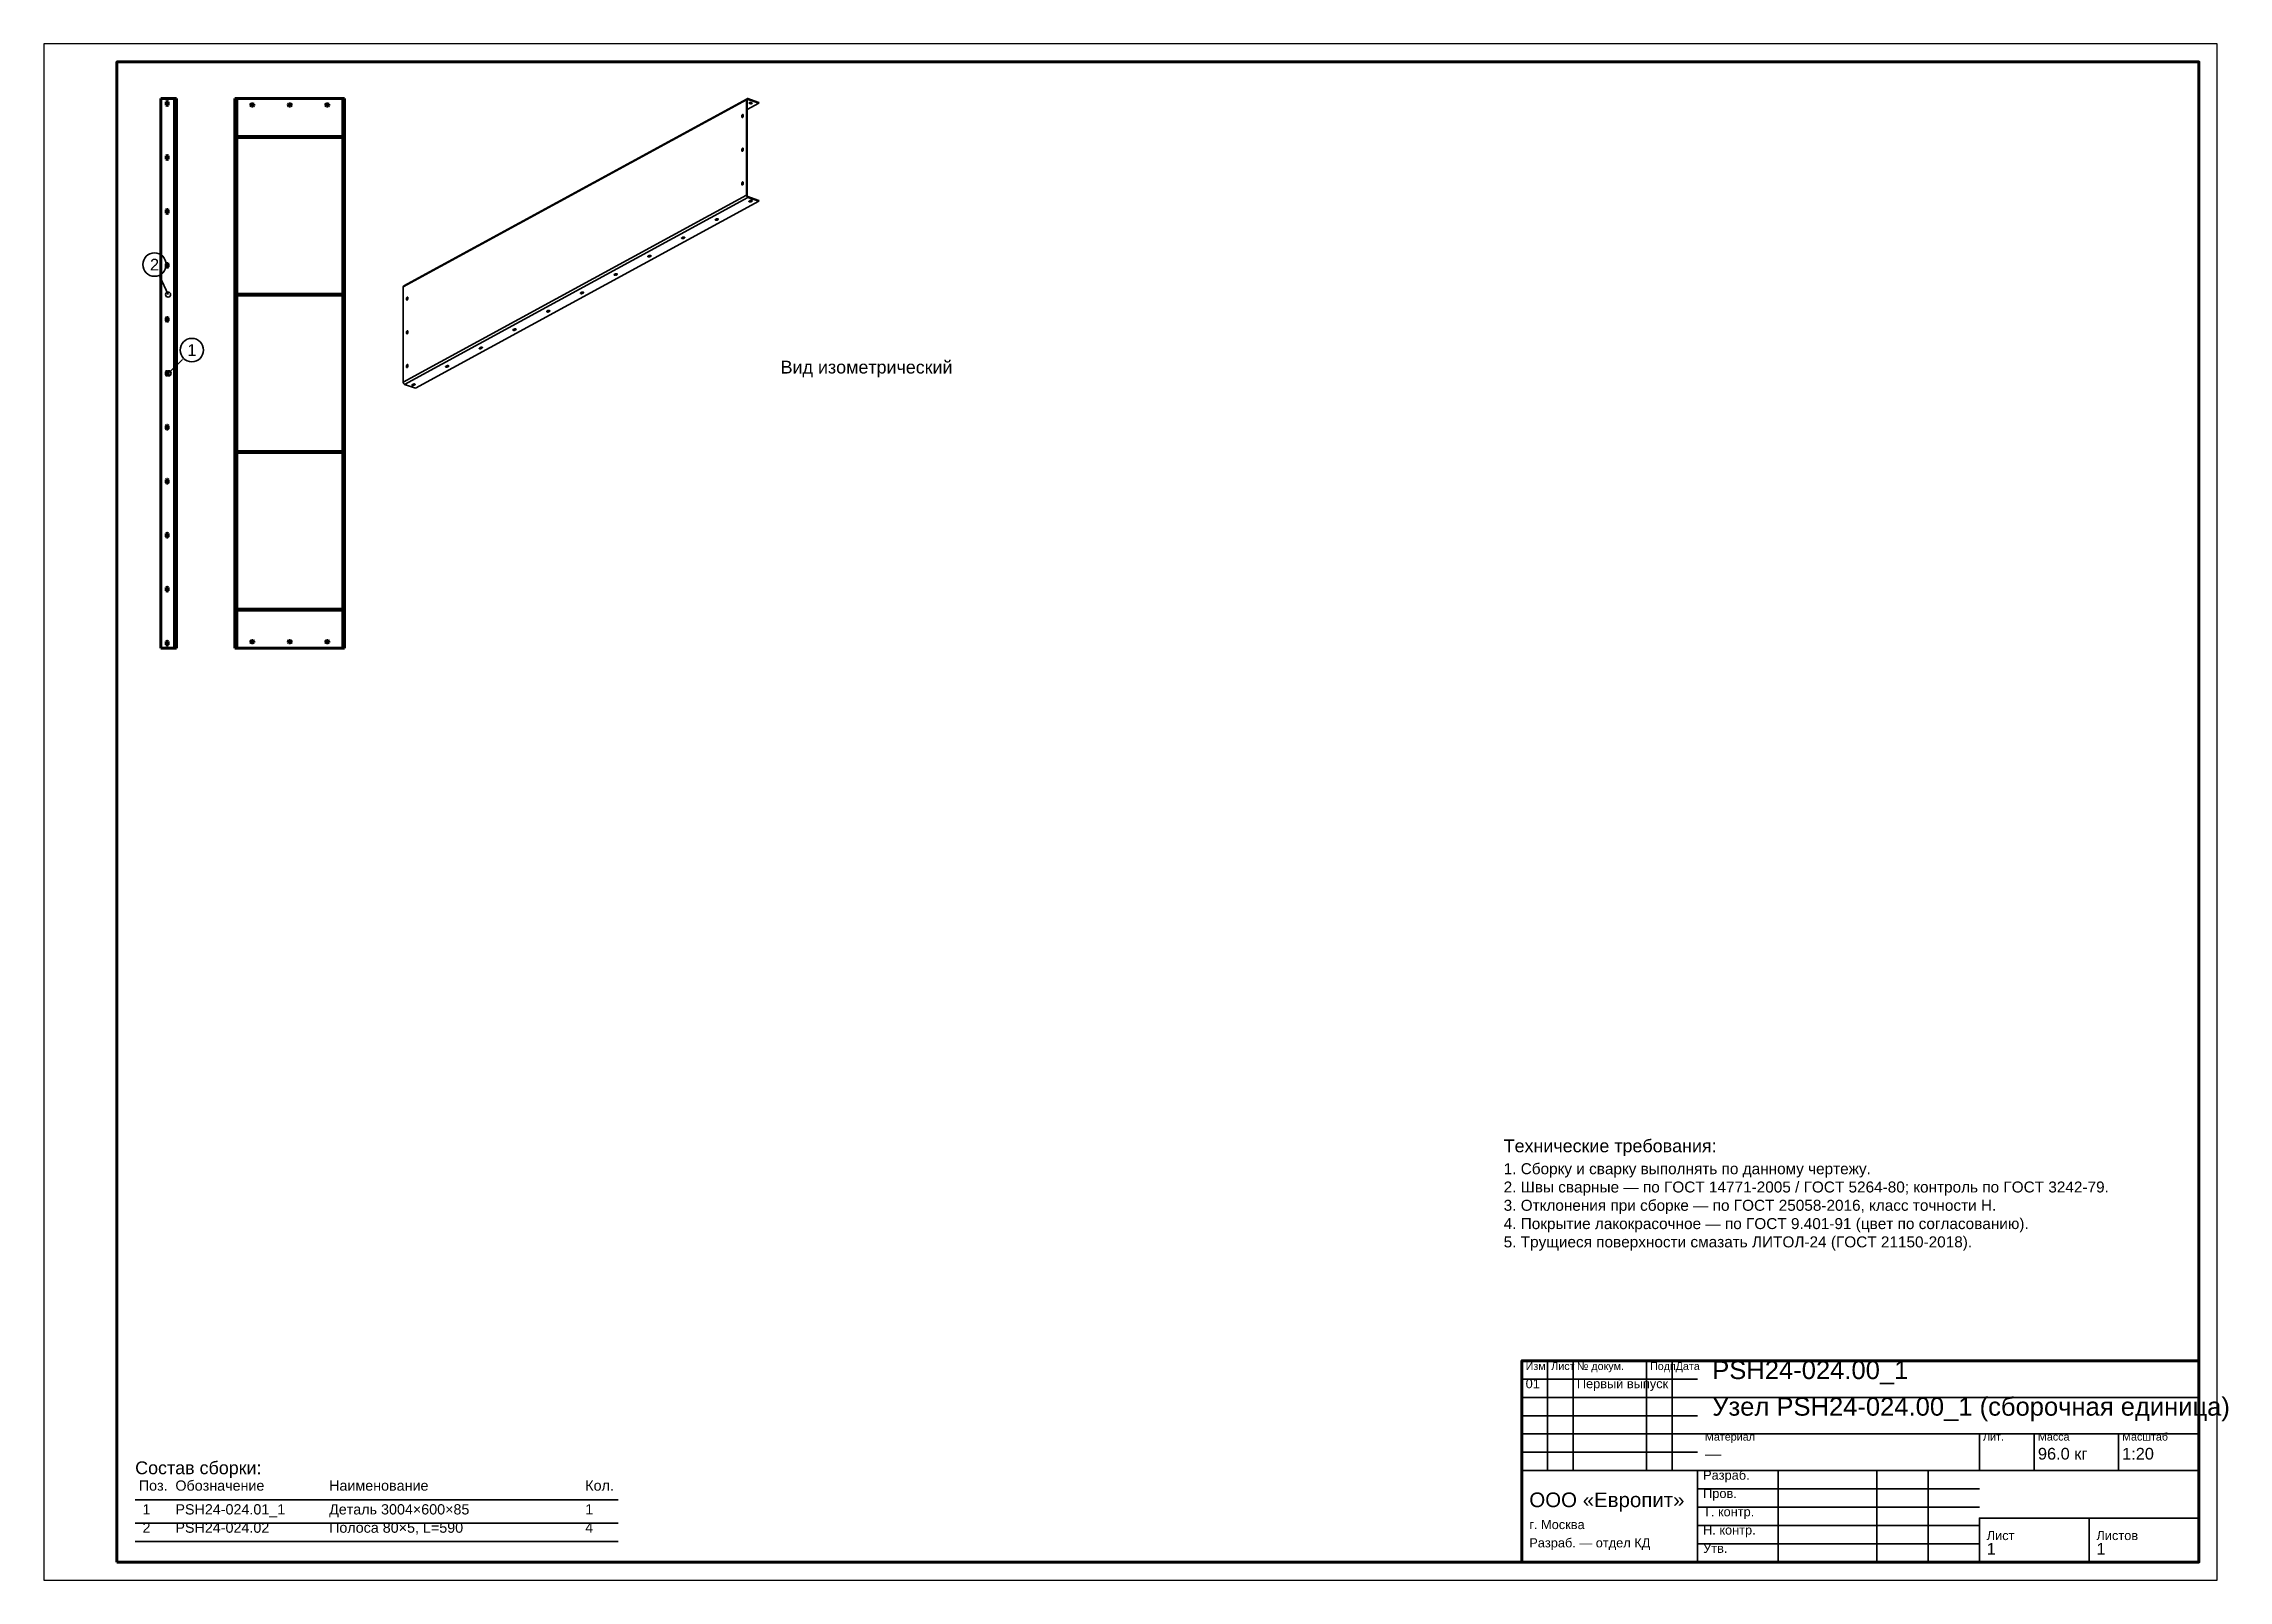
# Model space of a CAD drawing. Header units: millimetres. Extents: x 0 to 597, y 0 to 420.
import ezdxf
from ezdxf.enums import TextEntityAlignment as Align

# ---------------------------------------------------------------- set-up
doc = ezdxf.new("R2010")
doc.units = ezdxf.units.MM
doc.styles.add('GOST', font='Arial')

msp = doc.modelspace()

# ---------------------------------------------------------------- texts
at = {"color": 7, "style": 'GOST'}
for s, p in [('2', (30.29, 359.63)), ('1', (40.49, 336.26))]:
    msp.add_text(s, height=3.2, dxfattribs=at).set_placement(p, align=Align.MIDDLE)
at = {"color": 3, "style": 'GOST'}
for s, height, p in [('Вид изометрический', 3.5, (201.4, 329.85)), ('Технические требования:', 3.5, (399, 117)), ('1. Сборку и сварку выполнять по данному чертежу.', 3, (399, 111)), ('2. Швы сварные — по ГОСТ 14771-2005 / ГОСТ 5264-80; контроль по ГОСТ 3242-79.', 3, (399, 106)), ('3. Отклонения при сборке — по ГОСТ 25058-2016, класс точности Н.', 3, (399, 101)), ('4. Покрытие лакокрасочное — по ГОСТ 9.401-91 (цвет по согласованию).', 3, (399, 96)), ('5. Трущиеся поверхности смазать ЛИТОЛ-24 (ГОСТ 21150-2018).', 3, (399, 91)), ('PSH24-024.00_1', 5, (456, 55)), ('01', 2.5, (405, 52.5)), ('Изм.', 2.1, (405, 57.5)), ('Лист', 2.1, (412, 57.5)), ('№ докум.', 2.1, (419, 57.5)), ('Первый выпуск', 2.5, (419, 52.5)), ('Подп.', 2.1, (439, 57.5)), ('Дата', 2.1, (446, 57.5)), ('Узел PSH24-024.00_1 (сборочная единица)', 5, (456, 45)), ('Материал', 2.1, (454, 38.2)), ('Лит.', 2.1, (530, 38.2)), ('96.0 кг', 3.2, (545, 33)), ('Масса', 2.1, (545, 38.2)), ('Масштаб', 2.1, (568, 38.2)), ('1:20', 3.2, (568, 33)), ('Состав сборки:', 3.5, (25, 29)), ('Разраб.', 2.5, (453.5, 27.5)), ('—', 3.2, (454, 33)), ('Поз.', 2.8, (26, 24.5)), ('Обозначение', 2.8, (36, 24.5)), ('Наименование', 2.8, (78, 24.5)), ('Кол.', 2.8, (148, 24.5)), ('ООО «Европит»', 4, (406, 20)), ('Пров.', 2.5, (453.5, 22.5)), ('1', 2.8, (27, 18)), ('PSH24-024.01_1', 2.8, (36, 18)), ('Деталь 3004×600×85', 2.8, (78, 18)), ('1', 2.8, (148, 18)), ('Т. контр.', 2.5, (453.5, 17.5)), ('2', 2.8, (27, 13)), ('PSH24-024.02', 2.8, (36, 13)), ('Полоса 80×5, L=590', 2.8, (78, 13)), ('4', 2.8, (148, 13)), ('г. Москва', 2.5, (406, 14)), ('Н. контр.', 2.5, (453.5, 12.5)), ('Лист', 2.5, (531, 11)), ('Листов', 2.5, (561, 11)), ('Разраб. — отдел КД', 2.5, (406, 9)), ('Утв.', 2.5, (453.5, 7.5)), ('1', 3.2, (531, 7)), ('1', 3.2, (561, 7))]:
    msp.add_text(s, height=height, dxfattribs=at).set_placement(p)

# ---------------------------------------------------------------- linework, layer by layer
at = {"color": 1, "lineweight": 70}
for p, q in [((35.75, 405), (32, 405)), ((32, 254.8), (32, 405)), ((33.46, 403.99), (33.45, 403.9)), ((33.52, 403.94), (33.45, 403.91)), ((33.45, 403.9), (33.45, 403.4)), ((33.45, 403.4), (33.46, 403.31)), ((33.45, 403.39), (33.52, 403.36)), ((33.51, 404.08), (33.46, 403.99)), ((33.46, 403.31), (33.51, 403.22)), ((33.57, 404.14), (33.51, 404.08)), ((33.51, 403.22), (33.57, 403.16)), ((33.6, 403.95), (33.52, 403.94)), ((33.52, 403.36), (33.6, 403.35)), ((33.66, 404.19), (33.57, 404.14)), ((33.57, 403.16), (33.66, 403.11)), ((33.9, 403.95), (33.6, 403.95)), ((33.6, 403.35), (33.9, 403.35)), ((33.75, 404.2), (33.66, 404.19)), ((33.66, 403.11), (33.75, 403.1)), ((33.84, 404.19), (33.75, 404.2)), ((33.75, 403.1), (33.84, 403.11)), ((33.93, 404.14), (33.84, 404.19)), ((33.84, 403.11), (33.93, 403.16)), ((33.98, 403.94), (33.9, 403.95)), ((33.9, 403.35), (33.98, 403.36)), ((33.99, 404.08), (33.93, 404.14)), ((33.93, 403.16), (33.99, 403.22)), ((34.05, 403.91), (33.98, 403.94)), ((33.98, 403.36), (34.05, 403.39)), ((34.04, 403.99), (33.99, 404.08)), ((33.99, 403.22), (34.04, 403.31)), ((34.05, 403.9), (34.04, 403.99)), ((34.04, 403.31), (34.05, 403.4)), ((34.05, 403.4), (34.05, 403.9)), ((35.81, 405), (35.75, 405)), ((35.75, 405), (35.75, 254.8)), ((35.86, 405), (35.81, 405)), ((35.92, 405), (35.86, 405)), ((35.97, 405), (35.92, 405)), ((36.02, 405), (35.97, 405)), ((36.06, 405), (36.02, 405)), ((36.1, 405), (36.06, 405)), ((36.14, 405), (36.1, 405)), ((36.17, 405), (36.14, 405)), ((36.2, 405), (36.17, 405)), ((36.22, 405), (36.2, 405)), ((36.24, 405), (36.22, 405)), ((36.25, 405), (36.24, 405)), ((36.25, 405), (36.25, 405)), ((36.25, 405), (36.25, 254.8)), ((52.25, 405), (52.5, 405)), ((52.25, 254.8), (52.25, 405)), ((52.51, 405), (52.5, 405)), ((52.5, 405), (52.5, 405)), ((52.5, 405), (52.5, 254.8)), ((52.52, 405), (52.51, 405)), ((52.51, 405), (52.51, 405)), ((52.54, 405), (52.52, 405)), ((52.55, 405), (52.54, 405)), ((52.57, 405), (52.55, 405)), ((52.59, 405), (52.57, 405)), ((52.62, 405), (52.59, 405)), ((52.64, 405), (52.62, 405)), ((52.67, 405), (52.64, 405)), ((52.69, 405), (52.67, 405)), ((52.72, 405), (52.69, 405)), ((52.75, 405), (52.72, 405)), ((81.75, 405), (52.75, 405)), ((52.75, 394.6), (52.75, 405)), ((56.56, 403.34), (56.55, 403.25)), ((56.55, 403.25), (56.56, 403.16)), ((56.61, 403.43), (56.56, 403.34)), ((56.56, 403.16), (56.61, 403.07)), ((56.67, 403.49), (56.61, 403.43)), ((56.61, 403.07), (56.67, 403.01)), ((56.76, 403.54), (56.67, 403.49)), ((56.67, 403.01), (56.76, 402.96)), ((56.85, 403.55), (56.76, 403.54)), ((56.76, 402.96), (56.85, 402.95)), ((57.15, 403.55), (56.85, 403.55)), ((56.85, 402.95), (57.15, 402.95)), ((57.24, 403.54), (57.15, 403.55)), ((57.15, 402.95), (57.24, 402.96)), ((57.33, 403.49), (57.24, 403.54)), ((57.24, 402.96), (57.33, 403.01)), ((57.39, 403.43), (57.33, 403.49)), ((57.33, 403.01), (57.39, 403.07)), ((57.44, 403.34), (57.39, 403.43)), ((57.39, 403.07), (57.44, 403.16)), ((57.45, 403.25), (57.44, 403.34)), ((57.44, 403.16), (57.45, 403.25)), ((66.81, 403.34), (66.8, 403.25)), ((66.8, 403.25), (66.81, 403.16)), ((66.86, 403.43), (66.81, 403.34)), ((66.81, 403.16), (66.86, 403.07)), ((66.92, 403.49), (66.86, 403.43)), ((66.86, 403.07), (66.92, 403.01)), ((67.01, 403.54), (66.92, 403.49)), ((66.92, 403.01), (67.01, 402.96)), ((67.1, 403.55), (67.01, 403.54)), ((67.01, 402.96), (67.1, 402.95)), ((67.4, 403.55), (67.1, 403.55)), ((67.1, 402.95), (67.4, 402.95)), ((67.49, 403.54), (67.4, 403.55)), ((67.4, 402.95), (67.49, 402.96)), ((67.58, 403.49), (67.49, 403.54)), ((67.49, 402.96), (67.58, 403.01)), ((67.64, 403.43), (67.58, 403.49)), ((67.58, 403.01), (67.64, 403.07)), ((67.69, 403.34), (67.64, 403.43)), ((67.64, 403.07), (67.69, 403.16)), ((67.7, 403.25), (67.69, 403.34)), ((67.69, 403.16), (67.7, 403.25)), ((77.06, 403.34), (77.05, 403.25)), ((77.05, 403.25), (77.06, 403.16)), ((77.11, 403.43), (77.06, 403.34)), ((77.06, 403.16), (77.11, 403.07)), ((77.17, 403.49), (77.11, 403.43)), ((77.11, 403.07), (77.17, 403.01)), ((77.26, 403.54), (77.17, 403.49)), ((77.17, 403.01), (77.26, 402.96)), ((77.35, 403.55), (77.26, 403.54)), ((77.26, 402.96), (77.35, 402.95)), ((77.65, 403.55), (77.35, 403.55)), ((77.35, 402.95), (77.65, 402.95)), ((77.74, 403.54), (77.65, 403.55)), ((77.65, 402.95), (77.74, 402.96)), ((77.83, 403.49), (77.74, 403.54)), ((77.74, 402.96), (77.83, 403.01)), ((77.89, 403.43), (77.83, 403.49)), ((77.83, 403.01), (77.89, 403.07)), ((77.94, 403.34), (77.89, 403.43)), ((77.89, 403.07), (77.94, 403.16)), ((77.95, 403.25), (77.94, 403.34)), ((77.94, 403.16), (77.95, 403.25)), ((81.78, 405), (81.75, 405)), ((81.75, 394.6), (81.75, 405)), ((81.81, 405), (81.78, 405)), ((81.83, 405), (81.81, 405)), ((81.86, 405), (81.83, 405)), ((81.88, 405), (81.86, 405)), ((81.91, 405), (81.88, 405)), ((81.93, 405), (81.91, 405)), ((81.95, 405), (81.93, 405)), ((81.96, 405), (81.95, 405)), ((81.98, 405), (81.96, 405)), ((81.99, 405), (81.98, 405)), ((82, 405), (81.99, 405)), ((81.99, 405), (81.99, 405)), ((82, 254.8), (82, 405)), ((82, 405), (82, 405)), ((82.25, 405), (82, 405)), ((82.25, 254.8), (82.25, 405)), ((52.5, 394.6), (52.5, 394.35)), ((52.5, 394.6), (82, 394.6)), ((82, 394.35), (52.5, 394.35)), ((52.75, 351.55), (52.75, 394.35)), ((81.75, 351.55), (81.75, 394.35)), ((82, 394.6), (82, 394.35)), ((33.46, 389.24), (33.45, 389.15)), ((33.52, 389.19), (33.45, 389.16)), ((33.45, 389.15), (33.45, 388.65)), ((33.45, 388.65), (33.46, 388.56)), ((33.45, 388.64), (33.52, 388.61)), ((33.51, 389.33), (33.46, 389.24)), ((33.46, 388.56), (33.51, 388.47)), ((33.57, 389.39), (33.51, 389.33)), ((33.51, 388.47), (33.57, 388.41)), ((33.6, 389.2), (33.52, 389.19)), ((33.52, 388.61), (33.6, 388.6)), ((33.66, 389.44), (33.57, 389.39)), ((33.57, 388.41), (33.66, 388.36)), ((33.9, 389.2), (33.6, 389.2)), ((33.6, 388.6), (33.9, 388.6)), ((33.75, 389.45), (33.66, 389.44)), ((33.66, 388.36), (33.75, 388.35)), ((33.84, 389.44), (33.75, 389.45)), ((33.75, 388.35), (33.84, 388.36)), ((33.93, 389.39), (33.84, 389.44)), ((33.84, 388.36), (33.93, 388.41)), ((33.98, 389.19), (33.9, 389.2)), ((33.9, 388.6), (33.98, 388.61)), ((33.99, 389.33), (33.93, 389.39)), ((33.93, 388.41), (33.99, 388.47)), ((34.05, 389.16), (33.98, 389.19)), ((33.98, 388.61), (34.05, 388.64)), ((34.04, 389.24), (33.99, 389.33)), ((33.99, 388.47), (34.04, 388.56)), ((34.05, 389.15), (34.04, 389.24)), ((34.04, 388.56), (34.05, 388.65)), ((34.05, 388.65), (34.05, 389.15)), ((33.46, 374.49), (33.45, 374.4)), ((33.52, 374.44), (33.45, 374.41)), ((33.45, 374.4), (33.45, 373.9)), ((33.45, 373.9), (33.46, 373.81)), ((33.45, 373.89), (33.52, 373.86)), ((33.51, 374.58), (33.46, 374.49)), ((33.46, 373.81), (33.51, 373.72)), ((33.57, 374.64), (33.51, 374.58)), ((33.51, 373.72), (33.57, 373.66)), ((33.6, 374.45), (33.52, 374.44)), ((33.52, 373.86), (33.6, 373.85)), ((33.66, 374.69), (33.57, 374.64)), ((33.57, 373.66), (33.66, 373.61)), ((33.9, 374.45), (33.6, 374.45)), ((33.6, 373.85), (33.9, 373.85)), ((33.75, 374.7), (33.66, 374.69)), ((33.66, 373.61), (33.75, 373.6)), ((33.84, 374.69), (33.75, 374.7)), ((33.75, 373.6), (33.84, 373.61)), ((33.93, 374.64), (33.84, 374.69)), ((33.84, 373.61), (33.93, 373.66)), ((33.98, 374.44), (33.9, 374.45)), ((33.9, 373.85), (33.98, 373.86)), ((33.99, 374.58), (33.93, 374.64)), ((33.93, 373.66), (33.99, 373.72)), ((34.05, 374.41), (33.98, 374.44)), ((33.98, 373.86), (34.05, 373.89)), ((34.04, 374.49), (33.99, 374.58)), ((33.99, 373.72), (34.04, 373.81)), ((34.05, 374.4), (34.04, 374.49)), ((34.04, 373.81), (34.05, 373.9)), ((34.05, 373.9), (34.05, 374.4)), ((33.46, 359.74), (33.45, 359.65)), ((33.52, 359.69), (33.45, 359.66)), ((33.45, 359.65), (33.45, 359.15)), ((33.45, 359.15), (33.46, 359.06)), ((33.45, 359.14), (33.52, 359.11)), ((33.51, 359.83), (33.46, 359.74)), ((33.46, 359.06), (33.51, 358.97)), ((33.57, 359.89), (33.51, 359.83)), ((33.51, 358.97), (33.57, 358.91)), ((33.6, 359.7), (33.52, 359.69)), ((33.52, 359.11), (33.6, 359.1)), ((33.66, 359.94), (33.57, 359.89)), ((33.57, 358.91), (33.66, 358.86)), ((33.9, 359.7), (33.6, 359.7)), ((33.6, 359.1), (33.9, 359.1)), ((33.75, 359.95), (33.66, 359.94)), ((33.66, 358.86), (33.75, 358.85)), ((33.84, 359.94), (33.75, 359.95)), ((33.75, 358.85), (33.84, 358.86)), ((33.93, 359.89), (33.84, 359.94)), ((33.84, 358.86), (33.93, 358.91)), ((33.98, 359.69), (33.9, 359.7)), ((33.9, 359.1), (33.98, 359.11)), ((33.99, 359.83), (33.93, 359.89)), ((33.93, 358.91), (33.99, 358.97)), ((34.05, 359.66), (33.98, 359.69)), ((33.98, 359.11), (34.05, 359.14)), ((34.04, 359.74), (33.99, 359.83)), ((33.99, 358.97), (34.04, 359.06)), ((34.05, 359.65), (34.04, 359.74)), ((34.04, 359.06), (34.05, 359.15)), ((34.05, 359.15), (34.05, 359.65)), ((52.5, 351.55), (52.5, 351.3)), ((52.5, 351.55), (82, 351.55)), ((82, 351.3), (52.5, 351.3)), ((52.75, 308.5), (52.75, 351.3)), ((81.75, 308.5), (81.75, 351.3)), ((82, 351.55), (82, 351.3)), ((33.46, 344.99), (33.45, 344.9)), ((33.52, 344.94), (33.45, 344.91)), ((33.45, 344.9), (33.45, 344.4)), ((33.45, 344.4), (33.46, 344.31)), ((33.45, 344.39), (33.52, 344.36)), ((33.51, 345.08), (33.46, 344.99)), ((33.46, 344.31), (33.51, 344.22)), ((33.57, 345.14), (33.51, 345.08)), ((33.51, 344.22), (33.57, 344.16)), ((33.6, 344.95), (33.52, 344.94)), ((33.52, 344.36), (33.6, 344.35)), ((33.66, 345.19), (33.57, 345.14)), ((33.57, 344.16), (33.66, 344.11)), ((33.9, 344.95), (33.6, 344.95)), ((33.6, 344.35), (33.9, 344.35)), ((33.75, 345.2), (33.66, 345.19)), ((33.66, 344.11), (33.75, 344.1)), ((33.84, 345.19), (33.75, 345.2)), ((33.75, 344.1), (33.84, 344.11)), ((33.93, 345.14), (33.84, 345.19)), ((33.84, 344.11), (33.93, 344.16)), ((33.98, 344.94), (33.9, 344.95)), ((33.9, 344.35), (33.98, 344.36)), ((33.99, 345.08), (33.93, 345.14)), ((33.93, 344.16), (33.99, 344.22)), ((34.05, 344.91), (33.98, 344.94)), ((33.98, 344.36), (34.05, 344.39)), ((34.04, 344.99), (33.99, 345.08)), ((33.99, 344.22), (34.04, 344.31)), ((34.05, 344.9), (34.04, 344.99)), ((34.04, 344.31), (34.05, 344.4)), ((34.05, 344.4), (34.05, 344.9)), ((33.46, 330.24), (33.45, 330.15)), ((33.52, 330.19), (33.45, 330.16)), ((33.45, 330.15), (33.45, 329.65)), ((33.45, 329.65), (33.46, 329.56)), ((33.45, 329.64), (33.52, 329.61)), ((33.51, 330.33), (33.46, 330.24)), ((33.46, 329.56), (33.51, 329.47)), ((33.57, 330.39), (33.51, 330.33)), ((33.51, 329.47), (33.57, 329.41)), ((33.6, 330.2), (33.52, 330.19)), ((33.52, 329.61), (33.6, 329.6)), ((33.66, 330.44), (33.57, 330.39)), ((33.57, 329.41), (33.66, 329.36)), ((33.9, 330.2), (33.6, 330.2)), ((33.6, 329.6), (33.9, 329.6)), ((33.75, 330.45), (33.66, 330.44)), ((33.66, 329.36), (33.75, 329.35)), ((33.84, 330.44), (33.75, 330.45)), ((33.75, 329.35), (33.84, 329.36)), ((33.93, 330.39), (33.84, 330.44)), ((33.84, 329.36), (33.93, 329.41)), ((33.98, 330.19), (33.9, 330.2)), ((33.9, 329.6), (33.98, 329.61)), ((33.99, 330.33), (33.93, 330.39)), ((33.93, 329.41), (33.99, 329.47)), ((34.05, 330.16), (33.98, 330.19)), ((33.98, 329.61), (34.05, 329.64)), ((34.04, 330.24), (33.99, 330.33)), ((33.99, 329.47), (34.04, 329.56)), ((34.05, 330.15), (34.04, 330.24)), ((34.04, 329.56), (34.05, 329.65)), ((34.05, 329.65), (34.05, 330.15)), ((33.46, 315.49), (33.45, 315.4)), ((33.52, 315.44), (33.45, 315.41)), ((33.45, 315.4), (33.45, 314.9)), ((33.45, 314.9), (33.46, 314.81)), ((33.45, 314.89), (33.52, 314.86)), ((33.51, 315.58), (33.46, 315.49)), ((33.46, 314.81), (33.51, 314.72)), ((33.57, 315.64), (33.51, 315.58)), ((33.51, 314.72), (33.57, 314.66)), ((33.6, 315.45), (33.52, 315.44)), ((33.52, 314.86), (33.6, 314.85)), ((33.66, 315.69), (33.57, 315.64)), ((33.57, 314.66), (33.66, 314.61)), ((33.9, 315.45), (33.6, 315.45)), ((33.6, 314.85), (33.9, 314.85)), ((33.75, 315.7), (33.66, 315.69)), ((33.66, 314.61), (33.75, 314.6)), ((33.84, 315.69), (33.75, 315.7)), ((33.75, 314.6), (33.84, 314.61)), ((33.93, 315.64), (33.84, 315.69)), ((33.84, 314.61), (33.93, 314.66)), ((33.98, 315.44), (33.9, 315.45)), ((33.9, 314.85), (33.98, 314.86)), ((33.99, 315.58), (33.93, 315.64)), ((33.93, 314.66), (33.99, 314.72)), ((34.05, 315.41), (33.98, 315.44)), ((33.98, 314.86), (34.05, 314.89)), ((34.04, 315.49), (33.99, 315.58)), ((33.99, 314.72), (34.04, 314.81)), ((34.05, 315.4), (34.04, 315.49)), ((34.04, 314.81), (34.05, 314.9)), ((34.05, 314.9), (34.05, 315.4)), ((52.5, 308.5), (52.5, 308.25)), ((52.5, 308.5), (82, 308.5)), ((82, 308.25), (52.5, 308.25)), ((52.75, 265.45), (52.75, 308.25)), ((81.75, 265.45), (81.75, 308.25)), ((82, 308.5), (82, 308.25)), ((33.46, 300.74), (33.45, 300.65)), ((33.52, 300.69), (33.45, 300.66)), ((33.45, 300.65), (33.45, 300.15)), ((33.45, 300.15), (33.46, 300.06)), ((33.45, 300.14), (33.52, 300.11)), ((33.51, 300.83), (33.46, 300.74)), ((33.46, 300.06), (33.51, 299.97)), ((33.57, 300.89), (33.51, 300.83)), ((33.51, 299.97), (33.57, 299.91)), ((33.6, 300.7), (33.52, 300.69)), ((33.52, 300.11), (33.6, 300.1)), ((33.66, 300.94), (33.57, 300.89)), ((33.57, 299.91), (33.66, 299.86)), ((33.9, 300.7), (33.6, 300.7)), ((33.6, 300.1), (33.9, 300.1)), ((33.75, 300.95), (33.66, 300.94)), ((33.66, 299.86), (33.75, 299.85)), ((33.84, 300.94), (33.75, 300.95)), ((33.75, 299.85), (33.84, 299.86)), ((33.93, 300.89), (33.84, 300.94)), ((33.84, 299.86), (33.93, 299.91)), ((33.98, 300.69), (33.9, 300.7)), ((33.9, 300.1), (33.98, 300.11)), ((33.99, 300.83), (33.93, 300.89)), ((33.93, 299.91), (33.99, 299.97)), ((34.05, 300.66), (33.98, 300.69)), ((33.98, 300.11), (34.05, 300.14)), ((34.04, 300.74), (33.99, 300.83)), ((33.99, 299.97), (34.04, 300.06)), ((34.05, 300.65), (34.04, 300.74)), ((34.04, 300.06), (34.05, 300.15)), ((34.05, 300.15), (34.05, 300.65)), ((33.46, 285.99), (33.45, 285.9)), ((33.52, 285.94), (33.45, 285.91)), ((33.45, 285.9), (33.45, 285.4)), ((33.45, 285.4), (33.46, 285.31)), ((33.45, 285.39), (33.52, 285.36)), ((33.51, 286.08), (33.46, 285.99)), ((33.46, 285.31), (33.51, 285.22)), ((33.57, 286.14), (33.51, 286.08)), ((33.51, 285.22), (33.57, 285.16)), ((33.6, 285.95), (33.52, 285.94)), ((33.52, 285.36), (33.6, 285.35)), ((33.66, 286.19), (33.57, 286.14)), ((33.57, 285.16), (33.66, 285.11)), ((33.9, 285.95), (33.6, 285.95)), ((33.6, 285.35), (33.9, 285.35)), ((33.75, 286.2), (33.66, 286.19)), ((33.66, 285.11), (33.75, 285.1)), ((33.84, 286.19), (33.75, 286.2)), ((33.75, 285.1), (33.84, 285.11)), ((33.93, 286.14), (33.84, 286.19)), ((33.84, 285.11), (33.93, 285.16)), ((33.98, 285.94), (33.9, 285.95)), ((33.9, 285.35), (33.98, 285.36)), ((33.99, 286.08), (33.93, 286.14)), ((33.93, 285.16), (33.99, 285.22)), ((34.05, 285.91), (33.98, 285.94)), ((33.98, 285.36), (34.05, 285.39)), ((34.04, 285.99), (33.99, 286.08)), ((33.99, 285.22), (34.04, 285.31)), ((34.05, 285.9), (34.04, 285.99)), ((34.04, 285.31), (34.05, 285.4)), ((34.05, 285.4), (34.05, 285.9)), ((33.46, 271.24), (33.45, 271.15)), ((33.52, 271.19), (33.45, 271.16)), ((33.45, 271.15), (33.45, 270.65)), ((33.45, 270.65), (33.46, 270.56)), ((33.45, 270.64), (33.52, 270.61)), ((33.51, 271.33), (33.46, 271.24)), ((33.46, 270.56), (33.51, 270.47)), ((33.57, 271.39), (33.51, 271.33)), ((33.51, 270.47), (33.57, 270.41)), ((33.6, 271.2), (33.52, 271.19)), ((33.52, 270.61), (33.6, 270.6)), ((33.66, 271.44), (33.57, 271.39)), ((33.57, 270.41), (33.66, 270.36)), ((33.9, 271.2), (33.6, 271.2)), ((33.6, 270.6), (33.9, 270.6)), ((33.75, 271.45), (33.66, 271.44)), ((33.66, 270.36), (33.75, 270.35)), ((33.84, 271.44), (33.75, 271.45)), ((33.75, 270.35), (33.84, 270.36)), ((33.93, 271.39), (33.84, 271.44)), ((33.84, 270.36), (33.93, 270.41)), ((33.98, 271.19), (33.9, 271.2)), ((33.9, 270.6), (33.98, 270.61)), ((33.99, 271.33), (33.93, 271.39)), ((33.93, 270.41), (33.99, 270.47)), ((34.05, 271.16), (33.98, 271.19)), ((33.98, 270.61), (34.05, 270.64)), ((34.04, 271.24), (33.99, 271.33)), ((33.99, 270.47), (34.04, 270.56)), ((34.05, 271.15), (34.04, 271.24)), ((34.04, 270.56), (34.05, 270.65)), ((34.05, 270.65), (34.05, 271.15)), ((52.5, 265.45), (52.5, 265.2)), ((52.5, 265.45), (82, 265.45)), ((82, 265.2), (52.5, 265.2)), ((52.75, 254.8), (52.75, 265.2)), ((81.75, 254.8), (81.75, 265.2)), ((82, 265.45), (82, 265.2)), ((56.61, 256.73), (56.56, 256.64)), ((56.67, 256.79), (56.61, 256.73)), ((56.76, 256.84), (56.67, 256.79)), ((56.85, 256.85), (56.76, 256.84)), ((57.15, 256.85), (56.85, 256.85)), ((57.24, 256.84), (57.15, 256.85)), ((57.33, 256.79), (57.24, 256.84)), ((57.39, 256.73), (57.33, 256.79)), ((57.44, 256.64), (57.39, 256.73)), ((66.86, 256.73), (66.81, 256.64)), ((66.92, 256.79), (66.86, 256.73)), ((67.01, 256.84), (66.92, 256.79)), ((67.1, 256.85), (67.01, 256.84)), ((67.4, 256.85), (67.1, 256.85)), ((67.49, 256.84), (67.4, 256.85)), ((67.58, 256.79), (67.49, 256.84)), ((67.64, 256.73), (67.58, 256.79)), ((67.69, 256.64), (67.64, 256.73)), ((77.11, 256.73), (77.06, 256.64)), ((77.17, 256.79), (77.11, 256.73)), ((77.26, 256.84), (77.17, 256.79)), ((77.35, 256.85), (77.26, 256.84)), ((77.65, 256.85), (77.35, 256.85)), ((77.74, 256.84), (77.65, 256.85)), ((77.83, 256.79), (77.74, 256.84)), ((77.89, 256.73), (77.83, 256.79)), ((77.94, 256.64), (77.89, 256.73)), ((35.75, 254.8), (32, 254.8)), ((33.46, 256.49), (33.45, 256.4)), ((33.52, 256.44), (33.45, 256.41)), ((33.45, 256.4), (33.45, 255.9)), ((33.45, 255.9), (33.46, 255.81)), ((33.45, 255.89), (33.52, 255.86)), ((33.51, 256.58), (33.46, 256.49)), ((33.46, 255.81), (33.51, 255.72)), ((33.57, 256.64), (33.51, 256.58)), ((33.51, 255.72), (33.57, 255.66)), ((33.6, 256.45), (33.52, 256.44)), ((33.52, 255.86), (33.6, 255.85)), ((33.66, 256.69), (33.57, 256.64)), ((33.57, 255.66), (33.66, 255.61)), ((33.9, 256.45), (33.6, 256.45)), ((33.6, 255.85), (33.9, 255.85)), ((33.75, 256.7), (33.66, 256.69)), ((33.66, 255.61), (33.75, 255.6)), ((33.84, 256.69), (33.75, 256.7)), ((33.75, 255.6), (33.84, 255.61)), ((33.93, 256.64), (33.84, 256.69)), ((33.84, 255.61), (33.93, 255.66)), ((33.98, 256.44), (33.9, 256.45)), ((33.9, 255.85), (33.98, 255.86)), ((33.99, 256.58), (33.93, 256.64)), ((33.93, 255.66), (33.99, 255.72)), ((34.05, 256.41), (33.98, 256.44)), ((33.98, 255.86), (34.05, 255.89)), ((34.04, 256.49), (33.99, 256.58)), ((33.99, 255.72), (34.04, 255.81)), ((34.05, 256.4), (34.04, 256.49)), ((34.04, 255.81), (34.05, 255.9)), ((34.05, 255.9), (34.05, 256.4)), ((35.81, 254.8), (35.75, 254.8)), ((35.86, 254.8), (35.81, 254.8)), ((35.92, 254.8), (35.86, 254.8)), ((35.97, 254.8), (35.92, 254.8)), ((36.02, 254.8), (35.97, 254.8)), ((36.06, 254.8), (36.02, 254.8)), ((36.1, 254.8), (36.06, 254.8)), ((36.14, 254.8), (36.1, 254.8)), ((36.17, 254.8), (36.14, 254.8)), ((36.2, 254.8), (36.17, 254.8)), ((36.22, 254.8), (36.2, 254.8)), ((36.24, 254.8), (36.22, 254.8)), ((36.25, 254.8), (36.24, 254.8)), ((36.25, 254.8), (36.25, 254.8)), ((52.25, 254.8), (52.5, 254.8)), ((52.5, 254.8), (52.5, 254.8)), ((52.5, 254.8), (52.51, 254.8)), ((52.51, 254.8), (52.51, 254.8)), ((52.51, 254.8), (52.52, 254.8)), ((52.52, 254.8), (52.54, 254.8)), ((52.54, 254.8), (52.55, 254.8)), ((52.55, 254.8), (52.57, 254.8)), ((52.57, 254.8), (52.59, 254.8)), ((52.59, 254.8), (52.62, 254.8)), ((52.62, 254.8), (52.64, 254.8)), ((52.64, 254.8), (52.67, 254.8)), ((52.67, 254.8), (52.69, 254.8)), ((52.69, 254.8), (52.72, 254.8)), ((52.72, 254.8), (52.75, 254.8)), ((52.75, 254.8), (81.75, 254.8)), ((56.56, 256.64), (56.55, 256.55)), ((56.55, 256.55), (56.56, 256.46)), ((56.56, 256.46), (56.61, 256.37)), ((56.61, 256.37), (56.67, 256.31)), ((56.67, 256.31), (56.76, 256.26)), ((56.76, 256.26), (56.85, 256.25)), ((56.85, 256.25), (57.15, 256.25)), ((57.15, 256.25), (57.24, 256.26)), ((57.24, 256.26), (57.33, 256.31)), ((57.33, 256.31), (57.39, 256.37)), ((57.39, 256.37), (57.44, 256.46)), ((57.45, 256.55), (57.44, 256.64)), ((57.44, 256.46), (57.45, 256.55)), ((66.81, 256.64), (66.8, 256.55)), ((66.8, 256.55), (66.81, 256.46)), ((66.81, 256.46), (66.86, 256.37)), ((66.86, 256.37), (66.92, 256.31)), ((66.92, 256.31), (67.01, 256.26)), ((67.01, 256.26), (67.1, 256.25)), ((67.1, 256.25), (67.4, 256.25)), ((67.4, 256.25), (67.49, 256.26)), ((67.49, 256.26), (67.58, 256.31)), ((67.58, 256.31), (67.64, 256.37)), ((67.64, 256.37), (67.69, 256.46)), ((67.7, 256.55), (67.69, 256.64)), ((67.69, 256.46), (67.7, 256.55)), ((77.06, 256.64), (77.05, 256.55)), ((77.05, 256.55), (77.06, 256.46)), ((77.06, 256.46), (77.11, 256.37)), ((77.11, 256.37), (77.17, 256.31)), ((77.17, 256.31), (77.26, 256.26)), ((77.26, 256.26), (77.35, 256.25)), ((77.35, 256.25), (77.65, 256.25)), ((77.65, 256.25), (77.74, 256.26)), ((77.74, 256.26), (77.83, 256.31)), ((77.83, 256.31), (77.89, 256.37)), ((77.89, 256.37), (77.94, 256.46)), ((77.95, 256.55), (77.94, 256.64)), ((77.94, 256.46), (77.95, 256.55)), ((81.75, 254.8), (81.78, 254.8)), ((81.78, 254.8), (81.81, 254.8)), ((81.81, 254.8), (81.83, 254.8)), ((81.83, 254.8), (81.86, 254.8)), ((81.86, 254.8), (81.88, 254.8)), ((81.88, 254.8), (81.91, 254.8)), ((81.91, 254.8), (81.93, 254.8)), ((81.93, 254.8), (81.95, 254.8)), ((81.95, 254.8), (81.96, 254.8)), ((81.96, 254.8), (81.98, 254.8)), ((81.98, 254.8), (81.99, 254.8)), ((81.99, 254.8), (81.99, 254.8)), ((81.99, 254.8), (82, 254.8)), ((82.25, 254.8), (82, 254.8)), ((82, 254.8), (82, 254.8))]:
    msp.add_line(p, q, dxfattribs=at)
at = {"color": 1, "lineweight": 35}
for p, q in [((98.25, 353.56), (192.08, 404.67)), ((192.23, 404.97), (98.4, 353.86)), ((190.81, 400.35), (190.8, 400.28)), ((190.8, 400.28), (190.8, 400.01)), ((190.99, 400.21), (190.8, 400.28)), ((190.82, 400.43), (190.81, 400.35)), ((190.86, 400.5), (190.82, 400.43)), ((190.89, 400.57), (190.86, 400.5)), ((190.94, 400.62), (190.89, 400.57)), ((190.99, 400.65), (190.94, 400.62)), ((191.04, 400.67), (190.99, 400.65)), ((190.99, 400.21), (191.01, 400.31)), ((190.99, 399.94), (190.99, 400.21)), ((191.01, 400.31), (191.04, 400.42)), ((191.08, 400.66), (191.04, 400.67)), ((191.04, 400.42), (191.1, 400.51)), ((191.12, 400.64), (191.08, 400.66)), ((191.1, 400.51), (191.16, 400.57)), ((191.15, 400.6), (191.12, 400.64)), ((191.12, 399.99), (191.15, 400.06)), ((191.17, 400.55), (191.15, 400.6)), ((191.15, 400.06), (191.17, 400.14)), ((191.17, 400.48), (191.17, 400.55)), ((191.17, 400.21), (191.17, 400.48)), ((191.17, 400.14), (191.17, 400.21)), ((192.09, 404.76), (192.08, 404.67)), ((192.08, 404.67), (192.08, 378.56)), ((192.12, 404.85), (192.09, 404.76)), ((192.17, 404.92), (192.12, 404.85)), ((192.23, 404.97), (192.17, 404.92)), ((192.28, 404.99), (192.23, 404.97)), ((192.28, 404.65), (192.27, 404.6)), ((192.27, 404.6), (192.27, 378.5)), ((192.27, 402.03), (195.4, 403.73)), ((192.34, 405), (192.28, 404.99)), ((192.47, 404.76), (192.28, 404.65)), ((192.29, 404.69), (192.28, 404.65)), ((192.32, 404.73), (192.29, 404.69)), ((192.35, 404.75), (192.32, 404.73)), ((192.41, 405), (192.34, 405)), ((192.41, 404.77), (192.35, 404.75)), ((192.47, 404.98), (192.41, 405)), ((192.47, 404.76), (192.41, 404.77)), ((195.4, 403.96), (192.47, 404.98)), ((195.4, 403.73), (192.47, 404.76)), ((192.78, 403.83), (192.77, 403.79)), ((192.77, 403.79), (192.78, 403.76)), ((192.82, 403.86), (192.78, 403.83)), ((192.78, 403.76), (192.8, 403.74)), ((192.8, 403.74), (192.84, 403.71)), ((192.87, 403.89), (192.82, 403.86)), ((192.84, 403.71), (192.88, 403.69)), ((192.94, 403.91), (192.87, 403.89)), ((192.88, 403.89), (192.88, 403.69)), ((192.88, 403.69), (193.12, 403.61)), ((193.12, 403.83), (192.92, 403.9)), ((193.02, 403.92), (192.94, 403.91)), ((193.1, 403.92), (193.02, 403.92)), ((193.19, 403.91), (193.1, 403.92)), ((193.2, 403.81), (193.12, 403.83)), ((193.12, 403.83), (193.12, 403.61)), ((193.12, 403.61), (193.19, 403.59)), ((193.26, 403.89), (193.19, 403.91)), ((193.19, 403.59), (193.27, 403.58)), ((193.29, 403.81), (193.2, 403.81)), ((193.49, 403.81), (193.26, 403.89)), ((193.27, 403.58), (193.36, 403.58)), ((193.38, 403.81), (193.29, 403.81)), ((193.36, 403.58), (193.44, 403.59)), ((193.46, 403.82), (193.38, 403.81)), ((193.44, 403.59), (193.5, 403.61)), ((193.54, 403.79), (193.49, 403.81)), ((193.5, 403.61), (193.56, 403.64)), ((193.58, 403.77), (193.54, 403.79)), ((193.56, 403.64), (193.59, 403.67)), ((193.6, 403.74), (193.58, 403.77)), ((193.59, 403.67), (193.61, 403.71)), ((193.61, 403.71), (193.6, 403.74)), ((195.4, 403.96), (195.4, 403.73)), ((190.8, 400.01), (190.8, 399.94)), ((190.99, 399.94), (190.8, 400.01)), ((190.8, 399.94), (190.82, 399.89)), ((190.82, 399.89), (190.85, 399.85)), ((190.85, 399.85), (190.89, 399.83)), ((190.89, 399.83), (190.93, 399.82)), ((190.93, 399.82), (190.98, 399.84)), ((190.98, 399.84), (191.03, 399.87)), ((191.01, 399.85), (190.99, 399.94)), ((191.03, 399.87), (191.08, 399.92)), ((191.08, 399.92), (191.12, 399.99)), ((190.81, 391.13), (190.8, 391.05)), ((190.8, 391.05), (190.8, 390.78)), ((190.99, 390.98), (190.8, 391.05)), ((190.8, 390.78), (190.8, 390.72)), ((190.99, 390.71), (190.8, 390.78)), ((190.8, 390.72), (190.82, 390.66)), ((190.82, 391.2), (190.81, 391.13)), ((190.86, 391.28), (190.82, 391.2)), ((190.82, 390.66), (190.85, 390.62)), ((190.85, 390.62), (190.89, 390.6)), ((190.89, 391.34), (190.86, 391.28)), ((190.94, 391.39), (190.89, 391.34)), ((190.89, 390.6), (190.93, 390.6)), ((190.93, 390.6), (190.98, 390.61)), ((190.99, 391.43), (190.94, 391.39)), ((190.98, 390.61), (191.03, 390.65)), ((191.04, 391.44), (190.99, 391.43)), ((190.99, 390.98), (191.01, 391.09)), ((190.99, 390.71), (190.99, 390.98)), ((191.01, 390.63), (190.99, 390.71)), ((191.01, 391.09), (191.04, 391.19)), ((191.03, 390.65), (191.08, 390.7)), ((191.08, 391.44), (191.04, 391.44)), ((191.04, 391.19), (191.1, 391.28)), ((191.12, 391.42), (191.08, 391.44)), ((191.08, 390.7), (191.12, 390.76)), ((191.1, 391.28), (191.16, 391.34)), ((191.15, 391.38), (191.12, 391.42)), ((191.12, 390.76), (191.15, 390.84)), ((191.17, 391.32), (191.15, 391.38)), ((191.15, 390.84), (191.17, 390.91)), ((191.17, 391.26), (191.17, 391.32)), ((191.17, 390.99), (191.17, 391.26)), ((191.17, 390.91), (191.17, 390.99)), ((190.89, 382.12), (190.86, 382.05)), ((190.94, 382.17), (190.89, 382.12)), ((190.99, 382.2), (190.94, 382.17)), ((191.04, 382.22), (190.99, 382.2)), ((191.08, 382.21), (191.04, 382.22)), ((191.12, 382.19), (191.08, 382.21)), ((191.1, 382.06), (191.16, 382.12)), ((191.15, 382.15), (191.12, 382.19)), ((191.17, 382.1), (191.15, 382.15)), ((98.25, 327.46), (192.08, 378.56)), ((98.64, 326.87), (192.47, 377.98)), ((195.4, 376.96), (101.57, 325.85)), ((190.81, 381.9), (190.8, 381.83)), ((190.8, 381.83), (190.8, 381.56)), ((190.99, 381.76), (190.8, 381.83)), ((190.8, 381.56), (190.8, 381.49)), ((190.99, 381.49), (190.8, 381.56)), ((190.8, 381.49), (190.82, 381.44)), ((190.82, 381.98), (190.81, 381.9)), ((190.86, 382.05), (190.82, 381.98)), ((190.82, 381.44), (190.85, 381.4)), ((190.85, 381.4), (190.89, 381.38)), ((190.89, 381.38), (190.93, 381.37)), ((190.93, 381.37), (190.98, 381.39)), ((190.98, 381.39), (191.03, 381.42)), ((190.99, 381.76), (191.01, 381.86)), ((190.99, 381.49), (190.99, 381.76)), ((191.01, 381.4), (190.99, 381.49)), ((191.01, 381.86), (191.04, 381.97)), ((191.03, 381.42), (191.08, 381.47)), ((191.04, 381.97), (191.1, 382.06)), ((191.08, 381.47), (191.12, 381.54)), ((191.12, 381.54), (191.15, 381.61)), ((191.15, 381.61), (191.17, 381.69)), ((191.17, 382.03), (191.17, 382.1)), ((191.17, 381.76), (191.17, 382.03)), ((191.17, 381.69), (191.17, 381.76)), ((192.08, 378.56), (192.09, 378.47)), ((192.09, 378.47), (192.11, 378.38)), ((192.11, 378.38), (192.14, 378.29)), ((192.14, 378.29), (192.19, 378.21)), ((192.19, 378.21), (192.25, 378.13)), ((192.25, 378.13), (192.32, 378.06)), ((192.27, 378.5), (192.29, 378.41)), ((192.29, 378.41), (192.33, 378.32)), ((192.32, 378.06), (192.39, 378.01)), ((192.33, 378.32), (192.39, 378.25)), ((192.39, 378.25), (192.47, 378.2)), ((192.39, 378.01), (192.47, 377.98)), ((192.47, 378.2), (195.4, 377.18)), ((192.47, 377.98), (195.4, 376.96)), ((192.75, 376.93), (192.73, 376.89)), ((192.73, 376.89), (192.75, 376.85)), ((192.8, 376.97), (192.75, 376.93)), ((192.75, 376.85), (192.79, 376.81)), ((192.79, 376.81), (192.85, 376.78)), ((193.11, 377.14), (192.8, 376.97)), ((192.85, 376.78), (192.93, 376.77)), ((192.96, 376.99), (192.86, 377.01)), ((192.93, 376.77), (193.02, 376.76)), ((193.08, 376.99), (192.96, 376.99)), ((193.02, 376.76), (193.11, 376.76)), ((193.18, 377), (193.08, 376.99)), ((193.18, 377.17), (193.11, 377.14)), ((193.11, 376.76), (193.2, 376.78)), ((193.26, 377.19), (193.18, 377.17)), ((193.27, 377.03), (193.18, 377)), ((193.2, 376.78), (193.27, 376.81)), ((193.35, 377.19), (193.26, 377.19)), ((193.51, 377.17), (193.27, 377.03)), ((193.27, 376.81), (193.27, 377.03)), ((193.27, 376.81), (193.58, 376.98)), ((193.44, 377.18), (193.35, 377.19)), ((193.52, 377.16), (193.44, 377.18)), ((193.59, 377.14), (193.52, 377.16)), ((193.58, 376.98), (193.58, 377.14)), ((193.58, 376.98), (193.63, 377.02)), ((193.63, 377.1), (193.59, 377.14)), ((193.64, 377.06), (193.63, 377.1)), ((193.63, 377.02), (193.64, 377.06)), ((195.4, 376.96), (195.4, 377.18)), ((183.53, 371.91), (183.52, 371.87)), ((183.52, 371.87), (183.53, 371.83)), ((183.58, 371.95), (183.53, 371.91)), ((183.53, 371.83), (183.57, 371.79)), ((183.57, 371.79), (183.64, 371.77)), ((183.9, 372.12), (183.58, 371.95)), ((183.64, 371.77), (183.72, 371.75)), ((183.75, 371.97), (183.65, 371.99)), ((183.72, 371.75), (183.81, 371.74)), ((183.86, 371.97), (183.75, 371.97)), ((183.81, 371.74), (183.9, 371.74)), ((183.97, 371.98), (183.86, 371.97)), ((183.96, 372.15), (183.9, 372.12)), ((183.9, 371.74), (183.98, 371.76)), ((184.05, 372.17), (183.96, 372.15)), ((184.05, 372.01), (183.97, 371.98)), ((183.98, 371.76), (184.05, 371.79)), ((184.14, 372.17), (184.05, 372.17)), ((184.3, 372.15), (184.05, 372.01)), ((184.05, 371.79), (184.05, 372.01)), ((184.05, 371.79), (184.36, 371.96)), ((184.23, 372.16), (184.14, 372.17)), ((184.31, 372.14), (184.23, 372.16)), ((184.37, 372.12), (184.31, 372.14)), ((184.36, 371.96), (184.36, 372.12)), ((184.36, 371.96), (184.41, 372)), ((184.42, 372.08), (184.37, 372.12)), ((184.41, 372), (184.43, 372.04)), ((184.43, 372.04), (184.42, 372.08)), ((174.32, 366.89), (174.3, 366.85)), ((174.3, 366.85), (174.32, 366.81)), ((174.37, 366.93), (174.32, 366.89)), ((174.32, 366.81), (174.36, 366.78)), ((174.36, 366.78), (174.42, 366.75)), ((174.68, 367.1), (174.37, 366.93)), ((174.42, 366.75), (174.5, 366.73)), ((174.54, 366.95), (174.43, 366.97)), ((174.5, 366.73), (174.59, 366.72)), ((174.65, 366.95), (174.54, 366.95)), ((174.59, 366.72), (174.69, 366.73)), ((174.75, 366.96), (174.65, 366.95)), ((174.75, 367.13), (174.68, 367.1)), ((174.69, 366.73), (174.77, 366.74)), ((174.83, 367.15), (174.75, 367.13)), ((174.84, 366.99), (174.75, 366.96)), ((174.77, 366.74), (174.84, 366.77)), ((174.92, 367.15), (174.83, 367.15)), ((175.08, 367.13), (174.84, 366.99)), ((174.84, 366.77), (174.84, 366.99)), ((174.84, 366.77), (175.15, 366.94)), ((175.02, 367.14), (174.92, 367.15)), ((175.1, 367.13), (175.02, 367.14)), ((175.16, 367.1), (175.1, 367.13)), ((175.15, 366.94), (175.15, 367.1)), ((175.15, 366.94), (175.2, 366.98)), ((175.2, 367.06), (175.16, 367.1)), ((175.22, 367.02), (175.2, 367.06)), ((175.2, 366.98), (175.22, 367.02)), ((165.11, 361.88), (165.09, 361.83)), ((165.09, 361.83), (165.1, 361.79)), ((165.1, 361.79), (165.14, 361.76)), ((165.15, 361.91), (165.11, 361.88)), ((165.14, 361.76), (165.21, 361.73)), ((165.47, 362.08), (165.15, 361.91)), ((165.21, 361.73), (165.29, 361.71)), ((165.32, 361.93), (165.22, 361.95)), ((165.29, 361.71), (165.38, 361.7)), ((165.43, 361.93), (165.32, 361.93)), ((165.38, 361.7), (165.47, 361.71)), ((165.54, 361.94), (165.43, 361.93)), ((165.54, 362.11), (165.47, 362.08)), ((165.47, 361.71), (165.56, 361.72)), ((165.62, 362.13), (165.54, 362.11)), ((165.62, 361.98), (165.54, 361.94)), ((165.56, 361.72), (165.62, 361.75)), ((165.71, 362.13), (165.62, 362.13)), ((165.87, 362.11), (165.62, 361.98)), ((165.62, 361.75), (165.62, 361.98)), ((165.62, 361.75), (165.94, 361.92)), ((165.8, 362.13), (165.71, 362.13)), ((165.88, 362.11), (165.8, 362.13)), ((165.95, 362.08), (165.88, 362.11)), ((165.94, 361.92), (165.94, 362.08)), ((165.94, 361.92), (165.98, 361.96)), ((165.99, 362.04), (165.95, 362.08)), ((165.98, 361.96), (166, 362)), ((166, 362), (165.99, 362.04)), ((98.26, 353.66), (98.25, 353.56)), ((98.25, 353.56), (98.25, 327.46)), ((98.29, 353.74), (98.26, 353.66)), ((98.34, 353.81), (98.29, 353.74)), ((98.4, 353.86), (98.34, 353.81)), ((155.89, 356.86), (155.87, 356.81)), ((155.87, 356.81), (155.89, 356.77)), ((155.94, 356.9), (155.89, 356.86)), ((155.89, 356.77), (155.93, 356.74)), ((155.93, 356.74), (155.99, 356.71)), ((156.25, 357.07), (155.94, 356.9)), ((155.99, 356.71), (156.08, 356.69)), ((156.11, 356.91), (156.01, 356.93)), ((156.08, 356.69), (156.17, 356.68)), ((156.22, 356.91), (156.11, 356.91)), ((156.17, 356.68), (156.26, 356.69)), ((156.32, 356.93), (156.22, 356.91)), ((156.32, 357.09), (156.25, 357.07)), ((156.26, 356.69), (156.34, 356.7)), ((156.4, 357.11), (156.32, 357.09)), ((156.41, 356.96), (156.32, 356.93)), ((156.34, 356.7), (156.41, 356.73)), ((156.5, 357.11), (156.4, 357.11)), ((156.66, 357.09), (156.41, 356.96)), ((156.41, 356.73), (156.41, 356.96)), ((156.41, 356.73), (156.72, 356.9)), ((156.59, 357.11), (156.5, 357.11)), ((156.67, 357.09), (156.59, 357.11)), ((156.73, 357.06), (156.67, 357.09)), ((156.72, 356.9), (156.72, 357.07)), ((156.72, 356.9), (156.77, 356.94)), ((156.77, 357.02), (156.73, 357.06)), ((156.79, 356.98), (156.77, 357.02)), ((156.77, 356.94), (156.79, 356.98)), ((99.18, 350.51), (99.16, 350.44)), ((99.16, 350.44), (99.16, 350.36)), ((99.16, 350.36), (99.16, 350.09)), ((99.35, 350.29), (99.16, 350.36)), ((99.16, 350.09), (99.16, 350.03)), ((99.35, 350.02), (99.16, 350.09)), ((99.16, 350.03), (99.18, 349.97)), ((99.21, 350.58), (99.18, 350.51)), ((99.18, 349.97), (99.21, 349.93)), ((99.25, 350.65), (99.21, 350.58)), ((99.21, 349.93), (99.24, 349.91)), ((99.24, 349.91), (99.29, 349.91)), ((99.3, 350.7), (99.25, 350.65)), ((99.29, 349.91), (99.34, 349.92)), ((99.35, 350.74), (99.3, 350.7)), ((99.34, 349.92), (99.39, 349.96)), ((99.4, 350.75), (99.35, 350.74)), ((99.35, 350.29), (99.36, 350.4)), ((99.35, 350.02), (99.35, 350.29)), ((99.36, 349.94), (99.35, 350.02)), ((99.36, 350.4), (99.4, 350.5)), ((99.39, 349.96), (99.43, 350.01)), ((99.44, 350.75), (99.4, 350.75)), ((99.4, 350.5), (99.45, 350.59)), ((99.43, 350.01), (99.47, 350.07)), ((99.48, 350.72), (99.44, 350.75)), ((99.45, 350.59), (99.52, 350.65)), ((99.47, 350.07), (99.5, 350.14)), ((99.51, 350.68), (99.48, 350.72)), ((99.5, 350.14), (99.52, 350.22)), ((99.52, 350.63), (99.51, 350.68)), ((99.53, 350.57), (99.52, 350.63)), ((99.52, 350.22), (99.53, 350.3)), ((99.53, 350.3), (99.53, 350.57)), ((137.46, 346.82), (137.45, 346.78)), ((137.45, 346.78), (137.46, 346.74)), ((137.51, 346.86), (137.46, 346.82)), ((137.46, 346.74), (137.5, 346.7)), ((137.5, 346.7), (137.57, 346.67)), ((137.82, 347.03), (137.51, 346.86)), ((137.57, 346.67), (137.65, 346.65)), ((137.68, 346.87), (137.58, 346.89)), ((137.65, 346.65), (137.74, 346.64)), ((137.79, 346.87), (137.68, 346.87)), ((137.74, 346.64), (137.83, 346.65)), ((137.9, 346.89), (137.79, 346.87)), ((137.89, 347.05), (137.82, 347.03)), ((137.83, 346.65), (137.91, 346.67)), ((137.98, 347.07), (137.89, 347.05)), ((137.98, 346.92), (137.9, 346.89)), ((137.91, 346.67), (137.98, 346.69)), ((138.07, 347.08), (137.98, 347.07)), ((138.23, 347.05), (137.98, 346.92)), ((137.98, 346.69), (137.98, 346.92)), ((137.98, 346.69), (138.29, 346.86)), ((138.16, 347.07), (138.07, 347.08)), ((138.24, 347.05), (138.16, 347.07)), ((138.3, 347.02), (138.24, 347.05)), ((138.29, 346.86), (138.29, 347.03)), ((138.29, 346.86), (138.34, 346.9)), ((138.34, 346.99), (138.3, 347.02)), ((138.36, 346.95), (138.34, 346.99)), ((138.34, 346.9), (138.36, 346.95)), ((146.68, 351.84), (146.66, 351.79)), ((146.66, 351.79), (146.67, 351.75)), ((146.67, 351.75), (146.72, 351.72)), ((146.73, 351.88), (146.68, 351.84)), ((146.72, 351.72), (146.78, 351.69)), ((147.04, 352.05), (146.73, 351.88)), ((146.78, 351.69), (146.86, 351.67)), ((146.89, 351.89), (146.79, 351.91)), ((146.86, 351.67), (146.95, 351.66)), ((147, 351.89), (146.89, 351.89)), ((146.95, 351.66), (147.04, 351.67)), ((147.11, 351.91), (147, 351.89)), ((147.11, 352.07), (147.04, 352.05)), ((147.04, 351.67), (147.13, 351.69)), ((147.19, 352.09), (147.11, 352.07)), ((147.19, 351.94), (147.11, 351.91)), ((147.13, 351.69), (147.19, 351.71)), ((147.28, 352.1), (147.19, 352.09)), ((147.44, 352.07), (147.19, 351.94)), ((147.19, 351.71), (147.19, 351.94)), ((147.19, 351.71), (147.51, 351.88)), ((147.37, 352.09), (147.28, 352.1)), ((147.45, 352.07), (147.37, 352.09)), ((147.52, 352.04), (147.45, 352.07)), ((147.51, 351.88), (147.51, 352.05)), ((147.51, 351.88), (147.56, 351.92)), ((147.56, 352), (147.52, 352.04)), ((147.57, 351.96), (147.56, 352)), ((147.56, 351.92), (147.57, 351.96)), ((99.18, 341.29), (99.16, 341.21)), ((99.16, 341.21), (99.16, 341.14)), ((99.16, 341.14), (99.16, 340.87)), ((99.35, 341.07), (99.16, 341.14)), ((99.16, 340.87), (99.16, 340.8)), ((99.35, 340.8), (99.16, 340.87)), ((99.16, 340.8), (99.18, 340.75)), ((99.21, 341.36), (99.18, 341.29)), ((99.18, 340.75), (99.21, 340.71)), ((99.25, 341.42), (99.21, 341.36)), ((99.21, 340.71), (99.24, 340.68)), ((99.24, 340.68), (99.29, 340.68)), ((99.3, 341.48), (99.25, 341.42)), ((99.29, 340.68), (99.34, 340.7)), ((99.35, 341.51), (99.3, 341.48)), ((99.34, 340.7), (99.39, 340.73)), ((99.4, 341.53), (99.35, 341.51)), ((99.35, 341.07), (99.36, 341.17)), ((99.35, 340.8), (99.35, 341.07)), ((99.36, 340.71), (99.35, 340.8)), ((99.36, 341.17), (99.4, 341.27)), ((99.39, 340.73), (99.43, 340.78)), ((99.44, 341.52), (99.4, 341.53)), ((99.4, 341.27), (99.45, 341.36)), ((99.43, 340.78), (99.47, 340.85)), ((99.48, 341.5), (99.44, 341.52)), ((99.45, 341.36), (99.52, 341.43)), ((99.47, 340.85), (99.5, 340.92)), ((99.51, 341.46), (99.48, 341.5)), ((99.5, 340.92), (99.52, 341)), ((99.52, 341.4), (99.51, 341.46)), ((99.53, 341.34), (99.52, 341.4)), ((99.52, 341), (99.53, 341.07)), ((99.53, 341.07), (99.53, 341.34)), ((128.25, 341.8), (128.23, 341.76)), ((128.23, 341.76), (128.25, 341.72)), ((128.3, 341.84), (128.25, 341.8)), ((128.25, 341.72), (128.29, 341.68)), ((128.29, 341.68), (128.35, 341.65)), ((128.61, 342.01), (128.3, 341.84)), ((128.35, 341.65), (128.43, 341.63)), ((128.47, 341.85), (128.36, 341.87)), ((128.43, 341.63), (128.52, 341.63)), ((128.58, 341.85), (128.47, 341.85)), ((128.52, 341.63), (128.61, 341.63)), ((128.68, 341.87), (128.58, 341.85)), ((128.68, 342.04), (128.61, 342.01)), ((128.61, 341.63), (128.7, 341.65)), ((128.76, 342.05), (128.68, 342.04)), ((128.77, 341.9), (128.68, 341.87)), ((128.7, 341.65), (128.77, 341.67)), ((128.85, 342.06), (128.76, 342.05)), ((129.01, 342.03), (128.77, 341.9)), ((128.77, 341.67), (128.77, 341.9)), ((128.77, 341.67), (129.08, 341.85)), ((128.94, 342.05), (128.85, 342.06)), ((129.02, 342.03), (128.94, 342.05)), ((129.09, 342), (129.02, 342.03)), ((129.08, 341.85), (129.08, 342.01)), ((129.08, 341.85), (129.13, 341.88)), ((129.13, 341.97), (129.09, 342)), ((129.14, 341.93), (129.13, 341.97)), ((129.13, 341.88), (129.14, 341.93)), ((119.03, 336.78), (119.02, 336.74)), ((119.02, 336.74), (119.03, 336.7)), ((119.08, 336.82), (119.03, 336.78)), ((119.03, 336.7), (119.07, 336.66)), ((119.07, 336.66), (119.14, 336.63)), ((119.4, 336.99), (119.08, 336.82)), ((119.14, 336.63), (119.22, 336.61)), ((119.25, 336.84), (119.15, 336.85)), ((119.22, 336.61), (119.31, 336.61)), ((119.36, 336.83), (119.25, 336.84)), ((119.31, 336.61), (119.4, 336.61)), ((119.47, 336.85), (119.36, 336.83)), ((119.46, 337.02), (119.4, 336.99)), ((119.4, 336.61), (119.48, 336.63)), ((119.55, 337.03), (119.46, 337.02)), ((119.55, 336.88), (119.47, 336.85)), ((119.48, 336.63), (119.55, 336.66)), ((119.64, 337.04), (119.55, 337.03)), ((119.8, 337.02), (119.55, 336.88)), ((119.55, 336.66), (119.55, 336.88)), ((119.55, 336.66), (119.86, 336.83)), ((119.73, 337.03), (119.64, 337.04)), ((119.81, 337.01), (119.73, 337.03)), ((119.87, 336.98), (119.81, 337.01)), ((119.86, 336.83), (119.86, 336.99)), ((119.86, 336.83), (119.91, 336.86)), ((119.92, 336.95), (119.87, 336.98)), ((119.91, 336.86), (119.93, 336.91)), ((119.93, 336.91), (119.92, 336.95)), ((99.18, 332.06), (99.16, 331.98)), ((99.16, 331.98), (99.16, 331.91)), ((99.16, 331.91), (99.16, 331.64)), ((99.35, 331.84), (99.16, 331.91)), ((99.16, 331.64), (99.16, 331.58)), ((99.35, 331.57), (99.16, 331.64)), ((99.16, 331.58), (99.18, 331.52)), ((99.21, 332.13), (99.18, 332.06)), ((99.18, 331.52), (99.21, 331.48)), ((99.25, 332.2), (99.21, 332.13)), ((99.21, 331.48), (99.24, 331.46)), ((99.24, 331.46), (99.29, 331.45)), ((99.3, 332.25), (99.25, 332.2)), ((99.29, 331.45), (99.34, 331.47)), ((99.35, 332.28), (99.3, 332.25)), ((99.34, 331.47), (99.39, 331.5)), ((99.4, 332.3), (99.35, 332.28)), ((99.35, 331.84), (99.36, 331.95)), ((99.35, 331.57), (99.35, 331.84)), ((99.36, 331.48), (99.35, 331.57)), ((99.36, 331.95), (99.4, 332.05)), ((99.39, 331.5), (99.43, 331.56)), ((99.44, 332.3), (99.4, 332.3)), ((99.4, 332.05), (99.45, 332.14)), ((99.43, 331.56), (99.47, 331.62)), ((99.48, 332.27), (99.44, 332.3)), ((99.45, 332.14), (99.52, 332.2)), ((99.47, 331.62), (99.5, 331.69)), ((99.51, 332.23), (99.48, 332.27)), ((99.5, 331.69), (99.52, 331.77)), ((99.52, 332.18), (99.51, 332.23)), ((99.53, 332.11), (99.52, 332.18)), ((99.52, 331.77), (99.53, 331.84)), ((99.53, 331.84), (99.53, 332.11)), ((109.82, 331.76), (109.8, 331.72)), ((109.8, 331.72), (109.82, 331.68)), ((109.87, 331.8), (109.82, 331.76)), ((109.82, 331.68), (109.86, 331.64)), ((109.86, 331.64), (109.92, 331.61)), ((110.18, 331.97), (109.87, 331.8)), ((109.92, 331.61), (110, 331.6)), ((110.04, 331.82), (109.93, 331.84)), ((110, 331.6), (110.09, 331.59)), ((110.15, 331.81), (110.04, 331.82)), ((110.09, 331.59), (110.19, 331.59)), ((110.25, 331.83), (110.15, 331.81)), ((110.25, 332), (110.18, 331.97)), ((110.19, 331.59), (110.27, 331.61)), ((110.33, 332.01), (110.25, 332)), ((110.34, 331.86), (110.25, 331.83)), ((110.27, 331.61), (110.34, 331.64)), ((110.42, 332.02), (110.33, 332.01)), ((110.59, 332), (110.34, 331.86)), ((110.34, 331.64), (110.34, 331.86)), ((110.34, 331.64), (110.65, 331.81)), ((110.52, 332.01), (110.42, 332.02)), ((110.6, 331.99), (110.52, 332.01)), ((110.66, 331.96), (110.6, 331.99)), ((110.65, 331.81), (110.65, 331.97)), ((110.65, 331.81), (110.7, 331.85)), ((110.7, 331.93), (110.66, 331.96)), ((110.72, 331.89), (110.7, 331.93)), ((110.7, 331.85), (110.72, 331.89)), ((98.25, 327.46), (98.26, 327.37)), ((98.26, 327.37), (98.28, 327.27)), ((98.28, 327.27), (98.32, 327.18)), ((98.32, 327.18), (98.36, 327.1)), ((98.36, 327.1), (98.42, 327.02)), ((98.42, 327.02), (98.49, 326.96)), ((98.49, 326.96), (98.56, 326.91)), ((98.56, 326.91), (98.64, 326.87)), ((98.64, 326.87), (101.57, 325.85)), ((100.61, 326.74), (100.59, 326.7)), ((100.59, 326.7), (100.6, 326.66)), ((100.6, 326.66), (100.64, 326.62)), ((100.66, 326.78), (100.61, 326.74)), ((100.64, 326.62), (100.71, 326.6)), ((100.97, 326.95), (100.66, 326.78)), ((100.71, 326.6), (100.79, 326.58)), ((100.82, 326.8), (100.72, 326.82)), ((100.79, 326.58), (100.88, 326.57)), ((100.93, 326.8), (100.82, 326.8)), ((100.88, 326.57), (100.97, 326.57)), ((101.04, 326.81), (100.93, 326.8)), ((101.04, 326.98), (100.97, 326.95)), ((100.97, 326.57), (101.06, 326.59)), ((101.12, 327), (101.04, 326.98)), ((101.12, 326.84), (101.04, 326.81)), ((101.06, 326.59), (101.12, 326.62)), ((101.21, 327), (101.12, 327)), ((101.37, 326.98), (101.12, 326.84)), ((101.12, 326.62), (101.12, 326.84)), ((101.12, 326.62), (101.44, 326.79)), ((101.3, 326.99), (101.21, 327)), ((101.38, 326.97), (101.3, 326.99)), ((101.45, 326.95), (101.38, 326.97)), ((101.44, 326.79), (101.44, 326.95)), ((101.44, 326.79), (101.48, 326.83)), ((101.49, 326.91), (101.45, 326.95)), ((101.48, 326.83), (101.5, 326.87)), ((101.5, 326.87), (101.49, 326.91))]:
    msp.add_line(p, q, dxfattribs=at)
at = {"color": 7, "lineweight": 35}
for p, q in [((31.78, 356.35), (34, 351.42)), ((37.94, 333.72), (34.13, 329.9)), ((411, 30), (411, 60)), ((418, 30), (418, 60)), ((438, 30), (438, 60)), ((445, 30), (445, 60)), ((404, 55), (452, 55)), ((404, 50), (452, 50)), ((452, 50), (589, 50)), ((404, 45), (452, 45)), ((404, 40), (452, 40)), ((452, 40), (589, 40)), ((529, 30), (529, 40)), ((544, 30), (544, 40)), ((567, 30), (567, 40)), ((404, 35), (452, 35)), ((404, 30), (452, 30)), ((452, 30), (589, 30)), ((474, 5), (474, 30)), ((501, 5), (501, 30)), ((515, 5), (515, 30)), ((452, 25), (529, 25)), ((452, 20), (529, 20)), ((452, 15), (529, 15)), ((529, 17), (589, 17)), ((452, 10), (529, 10))]:
    msp.add_line(p, q, dxfattribs=at)
at = {"color": 8, "lineweight": 35}
for p, q in [((25, 22), (157, 22)), ((25, 15.6), (157, 15.6)), ((25, 10.6), (157, 10.6))]:
    msp.add_line(p, q, dxfattribs=at)
at = {"color": 7, "lineweight": 25}
msp.add_lwpolyline([(0, 0), (594, 0), (594, 420), (0, 420)], close=True, dxfattribs=at)
at = {"color": 7, "lineweight": 70}
for points in [[(20, 5), (589, 5), (589, 415), (20, 415)], [(404, 5), (589, 5), (589, 60), (404, 60)]]:
    msp.add_lwpolyline(points, close=True, dxfattribs=at)
at = {"color": 7, "lineweight": 35}
for points in [[(404, 5), (452, 5), (452, 30), (404, 30)], [(529, 5), (559, 5), (559, 17), (529, 17)], [(559, 5), (589, 5), (589, 17), (559, 17)]]:
    msp.add_lwpolyline(points, close=True, dxfattribs=at)
for centre, radius in [((30.29, 359.63), 3.2), ((34, 351.42), 0.7), ((40.49, 336.26), 3.2), ((34.13, 329.9), 0.7)]:
    msp.add_circle(centre, radius, dxfattribs=at)

msp.set_redraw_order([(e.dxf.handle, doc.entitydb.next_handle()) for e in msp.query("TEXT MTEXT ATTDEF DIMENSION ARC_DIMENSION")])  # texts and dimensions are drawn at this point

doc.saveas('drawing.dxf')
